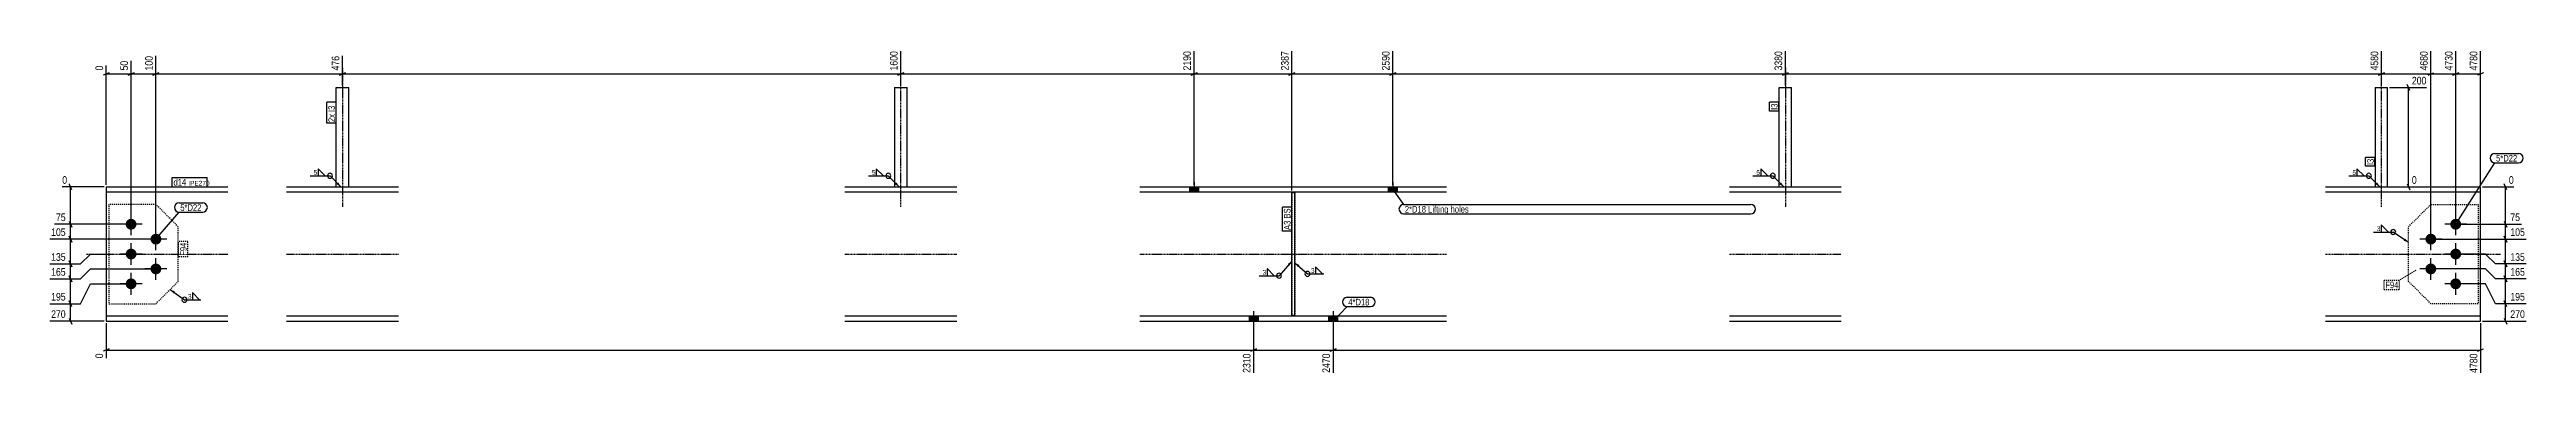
# Model space of a CAD drawing. Header units: millimetres. Extents: x 9 to 27248, y 6 to 1761.
# Drawn here: x 9 to 4996, y 6 to 660 of the extents above; entities that cross this region are included whole.
import ezdxf

# ---------------------------------------------------------------- set-up
doc = ezdxf.new("R2010")
doc.units = ezdxf.units.MM
doc.linetypes.add('DXK_LINE_DOT2', pattern=[3.9198, 1.9599, -1.9599])
doc.linetypes.add('DXK_LINE_DOT3', pattern=[5.9187, 2.979, -0.9799, 0.9799, -0.9799])
for name, color, linetype in [('MÅLSÆTNING', 7, 'Continuous'), ('STÅL', 7, 'Continuous'), ('TEKST', 7, 'Continuous')]:
    doc.layers.add(name, color=color, linetype=linetype)
doc.styles.add('Arial Narrow', font='ARIALN.TTF', dxfattribs={"height": 0.2})

msp = doc.modelspace()

# ---------------------------------------------------------------- hatches: boundary and pattern name
at = {"layer": 'STÅL', "linetype": 'Continuous'}
for points in [[(2304.5, 373.6), (2322.5, 373.6), (2322.5, 383.8), (2304.5, 383.8)], [(2704.5, 373.6), (2722.5, 373.6), (2722.5, 383.8), (2704.5, 383.8)], [(162.5, 308.8, -1), (184.5, 308.8, -1)], [(4842.5, 308.8, -1), (4864.5, 308.8, -1)], [(162.5, 248.8, -1), (184.5, 248.8, -1)], [(212.5, 278.8, -1), (234.5, 278.8, -1)], [(4792.5, 278.8, -1), (4814.5, 278.8, -1)], [(4842.5, 248.8, -1), (4864.5, 248.8, -1)], [(162.5, 188.8, -1), (184.5, 188.8, -1)], [(212.5, 218.8, -1), (234.5, 218.8, -1)], [(4792.5, 218.8, -1), (4814.5, 218.8, -1)], [(4842.5, 188.8, -1), (4864.5, 188.8, -1)], [(2442.5, 124), (2424.5, 124), (2424.5, 113.8), (2442.5, 113.8)], [(2442.5, 124), (2424.5, 124), (2424.5, 113.8), (2442.5, 113.8)], [(2602.5, 124), (2584.5, 124), (2584.5, 113.8), (2602.5, 113.8)], [(2602.5, 124), (2584.5, 124), (2584.5, 113.8), (2602.5, 113.8)]]:
    msp.add_hatch(color=96, dxfattribs=at).paths.add_polyline_path(points)
at = {"layer": 'TEKST', "linetype": 'Continuous'}
for points in [[(590.8, 392.7), (596, 383.8), (587.3, 389.2)], [(1714.8, 392.7), (1720, 383.8), (1711.3, 389.2)], [(3495.6, 392.7), (3500.8, 383.8), (3492, 389.2)], [(4695.6, 392.7), (4700.8, 383.8), (4692, 389.2)], [(4751.6, 279.8), (4758.5, 272.1), (4748.8, 275.7)], [(2502, 228.8), (2510.5, 234.6), (2505.7, 225.5)], [(258.8, 169.6), (252.2, 177.5), (261.7, 173.7)]]:
    msp.add_hatch(color=3, dxfattribs=at).paths.add_polyline_path(points)

# ---------------------------------------------------------------- linework, layer by layer
at = {"layer": 'MÅLSÆTNING', "color": 7, "linetype": 'Continuous'}
for p, q in [((1723.1, 587.8), (1723.1, 657.3)), ((1723.1, 587.8), (1723.1, 657.3)), ((2313.5, 387.8), (2313.5, 657.3)), ((2313.5, 387.8), (2313.5, 657.3)), ((2510.5, 376.6), (2510.5, 657.3)), ((2713.5, 387.8), (2713.5, 657.3)), ((2713.5, 387.8), (2713.5, 657.3)), ((3503.9, 587.8), (3503.9, 657.3)), ((3503.9, 587.8), (3503.9, 657.3)), ((4703.9, 587.8), (4703.9, 657.3)), ((4703.9, 587.8), (4703.9, 657.3)), ((4803.5, 282.8), (4803.5, 657.3)), ((4853.5, 312.8), (4853.5, 657.3)), ((4903.5, 387.8), (4903.5, 657.3)), ((129.5, 613.9), (117.5, 609.1)), ((123.5, 387.8), (123.5, 628)), ((179.5, 613.9), (167.5, 609.1)), ((173.5, 312.8), (173.5, 637.8)), ((173.5, 611.5), (223.5, 611.5)), ((229.5, 613.9), (217.5, 609.1)), ((217.5, 609.1), (229.5, 613.9)), ((223.5, 282.8), (223.5, 647.5)), ((223.5, 282.8), (223.5, 647.5)), ((223.5, 611.5), (599.1, 611.5)), ((605.1, 613.9), (593.1, 609.1)), ((593.1, 609.1), (605.1, 613.9)), ((599.1, 587.8), (599.1, 647.5)), ((599.1, 587.8), (599.1, 647.5)), ((599.1, 611.5), (1723.1, 611.5)), ((1729.1, 613.9), (1717.1, 609.1)), ((1717.1, 609.1), (1729.1, 613.9)), ((1723.1, 611.5), (2313.5, 611.5)), ((2319.5, 613.9), (2307.5, 609.1)), ((2307.5, 609.1), (2319.5, 613.9)), ((2313.5, 611.5), (2510.5, 611.5)), ((2504.5, 609.1), (2516.5, 613.9)), ((2719.5, 613.9), (2707.5, 609.1)), ((2707.5, 609.1), (2719.5, 613.9)), ((2713.5, 611.5), (3503.9, 611.5)), ((3509.9, 613.9), (3497.9, 609.1)), ((3497.9, 609.1), (3509.9, 613.9)), ((3503.9, 611.5), (4703.9, 611.5)), ((4709.9, 613.9), (4697.9, 609.1)), ((4697.9, 609.1), (4709.9, 613.9)), ((4703.9, 611.5), (4803.5, 611.5)), ((4797.5, 609.1), (4809.5, 613.9)), ((4847.5, 609.1), (4859.5, 613.9)), ((4853.5, 611.5), (4903.5, 611.5)), ((4909.5, 613.9), (4897.5, 609.1)), ((4720.4, 583.8), (4794.5, 583.8)), ((4760.9, 577.8), (4756.1, 589.8)), ((4758.5, 383.8), (4758.5, 583.8)), ((119.5, 383.8), (34.9, 383.8)), ((53.9, 377.8), (49.1, 389.8)), ((4720.4, 383.8), (4775, 383.8)), ((4756.1, 389.8), (4760.9, 377.8)), ((4907.5, 383.8), (4970.4, 383.8)), ((4956.2, 377.8), (4951.4, 389.8)), ((169.5, 308.8), (19.4, 308.8)), ((49.1, 314.8), (53.9, 302.8)), ((51.5, 278.8), (51.5, 308.8)), ((4857.5, 308.8), (4985.9, 308.8)), ((4951.4, 314.8), (4956.2, 302.8)), ((4953.8, 278.8), (4953.8, 308.8)), ((219.5, 278.8), (9.6, 278.8)), ((219.5, 278.8), (9.6, 278.8)), ((53.9, 272.8), (49.1, 284.8)), ((49.1, 284.8), (53.9, 272.8)), ((51.5, 228.8), (51.5, 278.8)), ((4807.5, 278.8), (4995.7, 278.8)), ((4807.5, 278.8), (4995.7, 278.8)), ((4956.2, 272.8), (4951.4, 284.8)), ((4951.4, 284.8), (4956.2, 272.8)), ((4953.8, 228.8), (4953.8, 278.8)), ((9.6, 228.8), (71.5, 228.8)), ((9.6, 228.8), (71.5, 228.8)), ((53.9, 222.8), (49.1, 234.8)), ((49.1, 234.8), (53.9, 222.8)), ((53.9, 192.8), (49.1, 204.8)), ((49.1, 204.8), (53.9, 192.8)), ((51.5, 198.8), (51.5, 228.8)), ((71.5, 228.8), (91.5, 248.8)), ((71.5, 228.8), (91.5, 248.8)), ((71.5, 198.8), (91.5, 218.8)), ((71.5, 198.8), (91.5, 218.8)), ((91.5, 248.8), (119.5, 248.8)), ((91.5, 248.8), (119.5, 248.8)), ((91.5, 218.8), (219.5, 218.8)), ((91.5, 218.8), (219.5, 218.8)), ((4913.8, 218.8), (4807.5, 218.8)), ((4913.8, 218.8), (4807.5, 218.8)), ((4913.8, 248.8), (4857.5, 248.8)), ((4913.8, 248.8), (4857.5, 248.8)), ((4933.8, 228.8), (4913.8, 248.8)), ((4933.8, 228.8), (4913.8, 248.8)), ((4933.8, 198.8), (4913.8, 218.8)), ((4933.8, 198.8), (4913.8, 218.8)), ((4995.7, 228.8), (4933.8, 228.8)), ((4995.7, 228.8), (4933.8, 228.8)), ((4956.2, 222.8), (4951.4, 234.8)), ((4951.4, 234.8), (4956.2, 222.8)), ((4956.2, 192.8), (4951.4, 204.8)), ((4953.8, 198.8), (4953.8, 228.8)), ((9.6, 198.8), (71.5, 198.8)), ((9.6, 198.8), (71.5, 198.8)), ((53.9, 142.8), (49.1, 154.8)), ((53.9, 142.8), (49.1, 154.8)), ((51.5, 148.8), (51.5, 198.8)), ((71.5, 148.8), (91.5, 188.8)), ((71.5, 148.8), (91.5, 188.8)), ((91.5, 188.8), (169.5, 188.8)), ((91.5, 188.8), (169.5, 188.8)), ((4913.8, 188.8), (4857.5, 188.8)), ((4913.8, 188.8), (4857.5, 188.8)), ((4933.8, 148.8), (4913.8, 188.8)), ((4933.8, 148.8), (4913.8, 188.8)), ((4995.7, 198.8), (4933.8, 198.8)), ((4956.2, 142.8), (4951.4, 154.8)), ((9.6, 148.8), (71.5, 148.8)), ((9.6, 148.8), (71.5, 148.8)), ((119.5, 113.8), (9.6, 113.8)), ((49.1, 119.8), (53.9, 107.8)), ((51.5, 113.8), (51.5, 148.8)), ((123.5, 109.8), (123.5, 38.9)), ((2433.5, 99.8), (2433.5, 9.6)), ((2433.5, 99.8), (2433.5, 9.6)), ((2593.5, 99.8), (2593.5, 9.6)), ((2593.5, 99.8), (2593.5, 9.6)), ((4903.5, 109.8), (4903.5, 9.6)), ((4907.5, 113.8), (4995.7, 113.8)), ((4995.7, 148.8), (4933.8, 148.8)), ((4951.4, 119.8), (4956.2, 107.8)), ((4953.8, 113.8), (4953.8, 148.8)), ((129.5, 57.8), (117.5, 53)), ((123.5, 55.4), (2433.5, 55.4)), ((2439.5, 57.8), (2427.5, 53)), ((2427.5, 53), (2439.5, 57.8)), ((2433.5, 55.4), (2593.5, 55.4)), ((2599.5, 57.8), (2587.5, 53)), ((2587.5, 53), (2599.5, 57.8)), ((2593.5, 55.4), (4903.5, 55.4)), ((4897.5, 53), (4909.5, 57.8))]:
    msp.add_line(p, q, dxfattribs=at)
at = {"layer": 'STÅL', "color": 7, "linetype": 'DXK_LINE_DOT3'}
for p, q in [((599.1, 623.8), (599.1, 343.8)), ((1723.1, 343.8), (1723.1, 623.8)), ((3503.9, 623.8), (3503.9, 343.8)), ((4703.9, 343.8), (4703.9, 623.8)), ((83.5, 248.8), (368.5, 248.8)), ((486.6, 248.8), (711.6, 248.8)), ((1610.6, 248.8), (1835.6, 248.8)), ((2204.5, 248.8), (2822, 248.8)), ((3391.4, 248.8), (3616.4, 248.8)), ((4591.4, 248.8), (4943.5, 248.8))]:
    msp.add_line(p, q, dxfattribs=at)
at = {"layer": 'STÅL', "color": 2, "linetype": 'Continuous'}
for p, q in [((586.6, 383.8), (586.6, 583.8)), ((586.6, 583.8), (611.6, 583.8)), ((611.6, 383.8), (611.6, 583.8)), ((1710.6, 583.8), (1710.6, 383.8)), ((1710.6, 583.8), (1735.6, 583.8)), ((1735.6, 383.8), (1735.6, 583.8)), ((3491.4, 383.8), (3491.4, 583.8)), ((3491.4, 583.8), (3516.4, 583.8)), ((3516.4, 383.8), (3516.4, 583.8)), ((4691.4, 583.8), (4691.4, 383.8)), ((4691.4, 583.8), (4716.4, 583.8)), ((4716.4, 383.8), (4716.4, 583.8)), ((123.5, 383.8), (123.5, 113.8)), ((123.5, 383.8), (368.5, 383.8)), ((368.5, 373.6), (123.5, 373.6)), ((486.6, 383.8), (711.6, 383.8)), ((711.6, 373.6), (486.6, 373.6)), ((1610.6, 383.8), (1835.6, 383.8)), ((1835.6, 373.6), (1610.6, 373.6)), ((2204.5, 383.8), (2822, 383.8)), ((2822, 373.6), (2204.5, 373.6)), ((2510.5, 125), (2510.5, 372.6)), ((2510.5, 372.6), (2516.5, 372.6)), ((2516.5, 125), (2516.5, 372.6)), ((3391.4, 383.8), (3616.4, 383.8)), ((3616.4, 373.6), (3391.4, 373.6)), ((4591.4, 383.8), (4903.5, 383.8)), ((4903.5, 373.6), (4591.4, 373.6)), ((4903.5, 113.8), (4903.5, 383.8)), ((368.5, 124), (123.5, 124)), ((123.5, 113.8), (368.5, 113.8)), ((711.6, 124), (486.6, 124)), ((486.6, 113.8), (711.6, 113.8)), ((1835.6, 124), (1610.6, 124)), ((1610.6, 113.8), (1835.6, 113.8)), ((2822, 124), (2204.5, 124)), ((2204.5, 113.8), (2822, 113.8)), ((2516.5, 125), (2510.5, 125)), ((3616.4, 124), (3391.4, 124)), ((3391.4, 113.8), (3616.4, 113.8)), ((4903.5, 124), (4591.4, 124)), ((4591.4, 113.8), (4903.5, 113.8))]:
    msp.add_line(p, q, dxfattribs=at)
at = {"layer": 'STÅL', "color": 7, "linetype": 'DXK_LINE_DOT2'}
for p, q in [((586.6, 383.8), (611.6, 383.8)), ((1710.6, 383.8), (1735.6, 383.8)), ((2516.5, 372.6), (2510.5, 372.6)), ((2510.5, 372.6), (2510.5, 125)), ((2516.5, 372.6), (2516.5, 125)), ((3491.4, 383.8), (3516.4, 383.8)), ((4691.4, 383.8), (4716.4, 383.8)), ((128.5, 348.8), (128.5, 148.8)), ((223.5, 348.8), (128.5, 348.8)), ((268.5, 303.8), (223.5, 348.8)), ((268.5, 193.8), (268.5, 303.8)), ((4758.5, 303.8), (4803.5, 348.8)), ((4758.5, 193.8), (4758.5, 303.8)), ((4803.5, 348.8), (4898.5, 348.8)), ((4898.5, 348.8), (4898.5, 148.8)), ((223.5, 148.8), (268.5, 193.8)), ((4803.5, 148.8), (4758.5, 193.8)), ((128.5, 148.8), (223.5, 148.8)), ((2516.5, 125), (2510.5, 125)), ((4898.5, 148.8), (4803.5, 148.8))]:
    msp.add_line(p, q, dxfattribs=at)
at = {"layer": 'STÅL', "color": 96, "linetype": 'Continuous'}
for p, q in [((2304.5, 383.8), (2304.5, 373.6)), ((2313.5, 393.8), (2313.5, 373.6)), ((2322.5, 383.8), (2322.5, 373.6)), ((2704.5, 383.8), (2704.5, 373.6)), ((2713.5, 393.8), (2713.5, 373.6)), ((2722.5, 383.8), (2722.5, 373.6)), ((195.5, 308.8), (151.5, 308.8)), ((173.5, 286.8), (173.5, 330.8)), ((223.5, 256.8), (223.5, 300.8)), ((4803.5, 256.8), (4803.5, 300.8)), ((4875.5, 308.8), (4831.5, 308.8)), ((4853.5, 286.8), (4853.5, 330.8)), ((173.5, 226.8), (173.5, 270.8)), ((245.5, 278.8), (201.5, 278.8)), ((4825.5, 278.8), (4781.5, 278.8)), ((4853.5, 226.8), (4853.5, 270.8)), ((195.5, 248.8), (151.5, 248.8)), ((173.5, 166.8), (173.5, 210.8)), ((245.5, 218.8), (201.5, 218.8)), ((223.5, 196.8), (223.5, 240.8)), ((4825.5, 218.8), (4781.5, 218.8)), ((4803.5, 196.8), (4803.5, 240.8)), ((4875.5, 248.8), (4831.5, 248.8)), ((4853.5, 166.8), (4853.5, 210.8)), ((195.5, 188.8), (151.5, 188.8)), ((4875.5, 188.8), (4831.5, 188.8)), ((2424.5, 124), (2424.5, 113.8)), ((2424.5, 124), (2424.5, 113.8)), ((2433.5, 134), (2433.5, 69)), ((2433.5, 134), (2433.5, 69)), ((2442.5, 124), (2442.5, 113.8)), ((2442.5, 124), (2442.5, 113.8)), ((2584.5, 124), (2584.5, 113.8)), ((2584.5, 124), (2584.5, 113.8)), ((2593.5, 134), (2593.5, 69)), ((2593.5, 134), (2593.5, 69)), ((2602.5, 124), (2602.5, 113.8)), ((2602.5, 124), (2602.5, 113.8))]:
    msp.add_line(p, q, dxfattribs=at)
at = {"layer": 'TEKST', "color": 3, "linetype": 'Continuous'}
for p, q in [((596, 383.8), (574, 406.3)), ((1720, 383.8), (1698, 406.3)), ((3500.8, 383.8), (3478.7, 406.3)), ((4700.8, 383.8), (4678.7, 406.3)), ((4758.5, 272.1), (4727.7, 293.1)), ((2510.5, 234.6), (2484.6, 205.2))]:
    msp.add_line(p, q, dxfattribs=at)
for centre in [(574, 406.3), (1698, 406.3), (3478.7, 406.3), (4678.7, 406.3), (4727.7, 293.1), (2484.6, 205.2)]:
    msp.add_arc(centre, 5, 270, 90, dxfattribs=at)

# ---------------------------------------------------------------- wipeouts: each hides what was drawn before it
at = {"color": 0}
for points in [[(4977.4, 435), (4977.4, 449), (4934.8, 449), (4934.8, 435)], [(2780.6, 332.2), (2780.6, 346.2), (2737.9, 346.2), (2737.9, 332.2)], [(4701.5, 294.3), (4701.5, 305.9), (4693.9, 305.9), (4693.9, 294.3)], [(2458.4, 206.4), (2458.4, 218), (2450.7, 218), (2450.7, 206.4)], [(2555.7, 210.1), (2555.7, 221.7), (2548, 221.7), (2548, 210.1)]]:
    msp.add_wipeout(points, dxfattribs=at).dxf.layer = 'TEKST'

# ---------------------------------------------------------------- next in the draw order: hatches: boundary and pattern name
at = {"layer": 'TEKST', "linetype": 'Continuous'}
msp.add_hatch(color=3, dxfattribs=at).paths.add_polyline_path([(2522.3, 222.8), (2516.5, 231.2), (2525.6, 226.5)])

# ---------------------------------------------------------------- next in the draw order: linework, layer by layer
at = {"layer": 'TEKST', "color": 3, "linetype": 'Continuous'}
for p, q in [((4717.9, 293.1), (4703.6, 307.4)), ((4703.6, 307.4), (4703.6, 293.1)), ((4687.7, 293.1), (4727.7, 293.1)), ((4703.6, 293.1), (4717.9, 293.1)), ((2444.5, 205.2), (2484.6, 205.2)), ((2474.7, 205.2), (2460.4, 219.5)), ((2460.4, 219.5), (2460.4, 205.2)), ((2460.4, 205.2), (2474.7, 205.2)), ((2516.5, 231.2), (2541.8, 208.9)), ((2541.8, 208.9), (2574.9, 208.9)), ((2572, 208.9), (2557.8, 223.2)), ((2557.8, 223.2), (2557.8, 208.9)), ((2557.8, 208.9), (2572, 208.9))]:
    msp.add_line(p, q, dxfattribs=at)
for centre, start, end in [((4727.7, 293.1), 90, 270), ((2484.6, 205.2), 90, 270), ((2541.8, 208.9), 90, 270), ((2541.8, 208.9), 270, 90)]:
    msp.add_arc(centre, 5, start, end, dxfattribs=at)

# ---------------------------------------------------------------- next in the draw order: texts
at = {"layer": 'TEKST', "color": 3, "style": 'Arial Narrow'}
for p in [(4694.7, 295.1), (2451.5, 207.2), (2548.8, 210.9)]:
    msp.add_text('3', height=9.54, dxfattribs=at).set_placement(p)

# ---------------------------------------------------------------- next in the draw order: wipeouts: each hides what was drawn before it
at = {"color": 0, "linetype": 'Continuous'}
for points in [[(220.3, 650.7), (197.9, 650.7), (197.9, 615.1), (220.3, 615.1)], [(595.9, 650.7), (573.5, 650.7), (573.5, 615.1), (595.9, 615.1)], [(1719.9, 660.5), (1697.5, 660.5), (1697.5, 615.1), (1719.9, 615.1)], [(2310.3, 660.5), (2287.9, 660.5), (2287.9, 615.1), (2310.3, 615.1)], [(2507.3, 660.5), (2484.9, 660.5), (2484.9, 615.1), (2507.3, 615.1)], [(3500.7, 660.5), (3478.3, 660.5), (3478.3, 615.1), (3500.7, 615.1)], [(4700.7, 660.5), (4678.3, 660.5), (4678.3, 615.1), (4700.7, 615.1)], [(4800.3, 660.5), (4777.9, 660.5), (4777.9, 615.1), (4800.3, 615.1)], [(4900.3, 660.5), (4877.9, 660.5), (4877.9, 615.1), (4900.3, 615.1)], [(4778.2, 387), (4778.2, 409.4), (4762.1, 409.4), (4762.1, 387)], [(45, 312), (45, 334.4), (19.1, 334.4), (19.1, 312)], [(4986.2, 312), (4986.2, 334.4), (4960.3, 334.4), (4960.3, 312)], [(45, 232), (45, 254.4), (9.3, 254.4), (9.3, 232)], [(4996, 232), (4996, 254.4), (4960.3, 254.4), (4960.3, 232)], [(45, 152), (45, 174.4), (9.3, 174.4), (9.3, 152)], [(4996, 152), (4996, 174.4), (4960.3, 174.4), (4960.3, 152)], [(120.3, 51.8), (97.9, 51.8), (97.9, 35.6), (120.3, 35.6)], [(2430.3, 51.8), (2407.9, 51.8), (2407.9, 6.4), (2430.3, 6.4)], [(2590.3, 51.8), (2567.9, 51.8), (2567.9, 6.4), (2590.3, 6.4)], [(4900.3, 51.8), (4877.9, 51.8), (4877.9, 6.4), (4900.3, 6.4)]]:
    msp.add_wipeout(points, dxfattribs=at).dxf.layer = 'MÅLSÆTNING'
at = {"color": 0}
for points in [[(3488.6, 551.8), (3474.6, 551.8), (3474.6, 539), (3488.6, 539)], [(583.8, 530.6), (569.8, 530.6), (569.8, 514.4), (583.8, 514.4)], [(4977.4, 435), (4977.4, 449), (4934.8, 449), (4934.8, 435)], [(284.4, 386.6), (284.4, 400.6), (258.8, 400.6), (258.8, 386.6)], [(547.8, 407.5), (547.8, 419.1), (540.1, 419.1), (540.1, 407.5)], [(1671.8, 407.5), (1671.8, 419.1), (1664.1, 419.1), (1664.1, 407.5)], [(3452.5, 407.5), (3452.5, 419.1), (3444.8, 419.1), (3444.8, 407.5)], [(4652.5, 407.5), (4652.5, 419.1), (4644.8, 419.1), (4644.8, 407.5)], [(315.2, 335.6), (315.2, 349.6), (272.6, 349.6), (272.6, 335.6)], [(2507.7, 316), (2493.7, 316), (2493.7, 297.2), (2507.7, 297.2)], [(2780.6, 332.2), (2780.6, 346.2), (2737.9, 346.2), (2737.9, 332.2)], [(285.3, 271.8), (271.3, 271.8), (271.3, 245.4), (285.3, 245.4)], [(294.8, 158), (294.8, 169.6), (287.1, 169.6), (287.1, 158)], [(2666.6, 145.3), (2666.6, 159.3), (2624, 159.3), (2624, 145.3)], [(4738.3, 180), (4738.3, 194), (4711.8, 194), (4711.8, 180)]]:
    msp.add_wipeout(points, dxfattribs=at).dxf.layer = 'TEKST'

# ---------------------------------------------------------------- next in the draw order: linework, layer by layer
at = {"layer": 'MÅLSÆTNING', "color": 7, "linetype": 'Continuous'}
for p, q in [((2510.5, 376.6), (2510.5, 657.3)), ((4803.5, 282.8), (4803.5, 657.3)), ((4853.5, 312.8), (4853.5, 657.3)), ((123.5, 611.5), (173.5, 611.5)), ((167.5, 609.1), (179.5, 613.9)), ((173.5, 312.8), (173.5, 637.8)), ((2516.5, 613.9), (2504.5, 609.1)), ((2510.5, 611.5), (2713.5, 611.5)), ((4797.5, 609.1), (4809.5, 613.9)), ((4803.5, 611.5), (4853.5, 611.5)), ((4859.5, 613.9), (4847.5, 609.1)), ((51.5, 308.8), (51.5, 383.8)), ((169.5, 308.8), (19.4, 308.8)), ((49.1, 314.8), (53.9, 302.8)), ((4951.4, 204.8), (4956.2, 192.8)), ((4995.7, 198.8), (4933.8, 198.8))]:
    msp.add_line(p, q, dxfattribs=at)
at = {"layer": 'TEKST', "color": 7, "linetype": 'Continuous'}
for p, q in [((4932.4, 451.4), (4979.8, 451.4)), ((4853.5, 308.8), (4932.4, 432.6)), ((2713.5, 378.7), (2735.5, 348.6))]:
    msp.add_line(p, q, dxfattribs=at)
at = {"layer": 'TEKST', "color": 3, "linetype": 'Continuous'}
for p, q in [((533.9, 406.3), (574, 406.3)), ((564.1, 406.3), (549.8, 420.6)), ((549.8, 420.6), (549.8, 406.3)), ((549.8, 406.3), (564.1, 406.3)), ((1657.9, 406.3), (1698, 406.3)), ((1688.1, 406.3), (1673.8, 420.6)), ((1673.8, 420.6), (1673.8, 406.3)), ((1673.8, 406.3), (1688.1, 406.3)), ((3438.6, 406.3), (3478.7, 406.3)), ((3468.9, 406.3), (3454.6, 420.6)), ((3454.6, 420.6), (3454.6, 406.3)), ((3454.6, 406.3), (3468.9, 406.3)), ((4638.6, 406.3), (4678.7, 406.3)), ((4668.9, 406.3), (4654.6, 420.6)), ((4654.6, 420.6), (4654.6, 406.3)), ((4654.6, 406.3), (4668.9, 406.3)), ((252.2, 177.5), (280.9, 156.8)), ((280.9, 156.8), (314, 156.8)), ((311.1, 156.8), (296.8, 171.1)), ((296.8, 171.1), (296.8, 156.8)), ((296.8, 156.8), (311.1, 156.8))]:
    msp.add_line(p, q, dxfattribs=at)
at = {"layer": 'TEKST', "color": 7, "linetype": 'Continuous'}
for centre in [(4932.4, 442), (2735.5, 339.2)]:
    msp.add_arc(centre, 9.4, 90, 270, dxfattribs=at)
at = {"layer": 'TEKST', "color": 3, "linetype": 'Continuous'}
for centre, start, end in [((574, 406.3), 90, 270), ((1698, 406.3), 90, 270), ((3478.7, 406.3), 90, 270), ((4678.7, 406.3), 90, 270), ((280.9, 156.8), 90, 270), ((280.9, 156.8), 270, 90)]:
    msp.add_arc(centre, 5, start, end, dxfattribs=at)

# ---------------------------------------------------------------- next in the draw order: texts
at = {"layer": 'MÅLSÆTNING', "color": 3, "linetype": 'Continuous', "style": 'Arial Narrow'}
for s, height, p in [('1600', 15.27, (1716.7, 618.3)), ('2190', 15.27, (2307.1, 618.3)), ('2387', 15.27, (2504.1, 618.3)), ('3380', 15.27, (3497.5, 618.3)), ('4580', 15.27, (4697.5, 618.3)), ('4680', 15.27, (4797.1, 618.3)), ('4780', 15.27, (4897.1, 618.3)), ('100', 15.27, (217.1, 618.3)), ('476', 15.27, (592.7, 618.3)), ('0', 15.3, (117.1, 38.9)), ('2310', 15.27, (2427.1, 9.6)), ('2470', 15.27, (2587.1, 9.6)), ('4780', 15.27, (4897.1, 9.6))]:
    msp.add_text(s, height=height, rotation=90.0002, dxfattribs=at).set_placement(p)
for s, height, p in [('0', 15.3, (4765.3, 390.2)), ('75', 15.27, (22.3, 315.2)), ('75', 15.27, (4963.5, 315.2)), ('135', 15.27, (12.5, 235.2)), ('135', 15.27, (4963.5, 235.2))]:
    msp.add_text(s, height=height, dxfattribs=at).set_placement(p)
at = {"layer": 'TEKST', "color": 3, "style": 'Arial Narrow'}
for s, height, p in [('5', 9.54, (540.9, 408.3)), ('5', 9.54, (1664.9, 408.3)), ('5', 9.54, (3445.6, 408.3)), ('5', 9.54, (4645.6, 408.3)), ('5*D22', 13.36, (4934.8, 435)), ('3', 9.54, (287.9, 158.8))]:
    msp.add_text(s, height=height, dxfattribs=at).set_placement(p)

# ---------------------------------------------------------------- next in the draw order: wipeouts: each hides what was drawn before it
at = {"color": 0, "linetype": 'Continuous'}
for points in [[(45, 117), (45, 139.4), (9.3, 139.4), (9.3, 117)], [(4996, 117), (4996, 139.4), (4960.3, 139.4), (4960.3, 117)]]:
    msp.add_wipeout(points, dxfattribs=at).dxf.layer = 'MÅLSÆTNING'
at = {"color": 0}
for points in [[(3488.6, 551.8), (3474.6, 551.8), (3474.6, 539), (3488.6, 539)], [(583.8, 530.6), (569.8, 530.6), (569.8, 514.4), (583.8, 514.4)], [(284.4, 386.6), (284.4, 400.6), (258.8, 400.6), (258.8, 386.6)], [(315.2, 335.6), (315.2, 349.6), (272.6, 349.6), (272.6, 335.6)], [(2507.7, 316), (2493.7, 316), (2493.7, 297.2), (2507.7, 297.2)], [(3432, 332.2), (3432, 346.2), (2784.8, 346.2), (2784.8, 332.2)], [(285.3, 271.8), (271.3, 271.8), (271.3, 245.4), (285.3, 245.4)], [(2666.6, 145.3), (2666.6, 159.3), (2624, 159.3), (2624, 145.3)], [(4738.3, 180), (4738.3, 194), (4711.8, 194), (4711.8, 180)]]:
    msp.add_wipeout(points, dxfattribs=at).dxf.layer = 'TEKST'

# ---------------------------------------------------------------- next in the draw order: linework, layer by layer
at = {"layer": 'MÅLSÆTNING', "color": 7, "linetype": 'Continuous'}
for p, q in [((4956.2, 142.8), (4951.4, 154.8)), ((4953.8, 148.8), (4953.8, 198.8)), ((4995.7, 148.8), (4933.8, 148.8))]:
    msp.add_line(p, q, dxfattribs=at)
at = {"layer": 'TEKST', "color": 7, "linetype": 'Continuous'}
for p, q in [((3472.2, 536.6), (3472.2, 554.2)), ((3491, 554.2), (3472.2, 554.2)), ((3491, 536.6), (3491, 554.2)), ((3491, 536.6), (3472.2, 536.6)), ((256.4, 384.2), (256.4, 403)), ((270.2, 352), (317.6, 352)), ((223.5, 278.8), (270.2, 333.2)), ((270.2, 333.2), (317.6, 333.2)), ((2510.1, 294.8), (2491.3, 294.8)), ((2621.6, 161.7), (2669, 161.7)), ((2593.5, 113.9), (2621.6, 142.9)), ((2621.6, 142.9), (2669, 142.9))]:
    msp.add_line(p, q, dxfattribs=at)
at = {"layer": 'TEKST', "color": 7, "linetype": 'DXK_LINE_DOT2'}
for p, q in [((268.9, 243), (268.9, 274.2)), ((287.7, 274.2), (268.9, 274.2)), ((287.7, 243), (287.7, 274.2)), ((287.7, 243), (268.9, 243)), ((4773, 215.9), (4740.7, 196.4)), ((4709.4, 196.4), (4740.7, 196.4)), ((4709.4, 177.6), (4709.4, 196.4)), ((4709.4, 177.6), (4740.7, 177.6)), ((4740.7, 177.6), (4740.7, 196.4))]:
    msp.add_line(p, q, dxfattribs=at)
at = {"layer": 'TEKST', "color": 7, "linetype": 'Continuous'}
for centre, start, end in [((270.2, 342.6), 90, 270), ((317.6, 342.6), 270, 90), ((2621.6, 152.3), 90, 270), ((2669, 152.3), 270, 90)]:
    msp.add_arc(centre, 9.4, start, end, dxfattribs=at)

# ---------------------------------------------------------------- next in the draw order: texts
at = {"layer": 'MÅLSÆTNING', "color": 3, "linetype": 'Continuous', "style": 'Arial Narrow'}
for s, p in [('195', (12.5, 155.2)), ('195', (4963.5, 155.2)), ('270', (12.5, 120.2)), ('270', (4963.5, 120.2))]:
    msp.add_text(s, height=15.27, dxfattribs=at).set_placement(p)
at = {"layer": 'TEKST', "color": 3, "style": 'Arial Narrow'}
for s, p in [('I3', (3488.6, 539)), ('F94', (285.3, 245.4))]:
    msp.add_text(s, height=13.36, rotation=90.0002, dxfattribs=at).set_placement(p)
for s, p in [('5*D22', (272.6, 335.6)), ('4*D18', (2624, 145.3)), ('F94', (4711.8, 180))]:
    msp.add_text(s, height=13.36, dxfattribs=at).set_placement(p)

# ---------------------------------------------------------------- next in the draw order: wipeouts: each hides what was drawn before it
at = {"color": 0, "linetype": 'Continuous'}
for points in [[(2710.3, 660.5), (2687.9, 660.5), (2687.9, 615.1), (2710.3, 615.1)], [(4850.3, 660.5), (4827.9, 660.5), (4827.9, 615.1), (4850.3, 615.1)], [(120.3, 631.2), (97.9, 631.2), (97.9, 615.1), (120.3, 615.1)], [(170.3, 641), (147.9, 641), (147.9, 615.1), (170.3, 615.1)], [(4797.7, 587), (4797.7, 609.4), (4762.1, 609.4), (4762.1, 587)], [(47.9, 387), (47.9, 409.4), (31.7, 409.4), (31.7, 387)], [(45, 282), (45, 304.4), (9.3, 304.4), (9.3, 282)], [(4996, 282), (4996, 304.4), (4960.3, 304.4), (4960.3, 282)], [(45, 202), (45, 224.4), (9.3, 224.4), (9.3, 202)]]:
    msp.add_wipeout(points, dxfattribs=at).dxf.layer = 'MÅLSÆTNING'
at = {"color": 0}
for points in [[(583.8, 547.6), (569.8, 547.6), (569.8, 534.8), (583.8, 534.8)], [(4688.6, 440.6), (4674.6, 440.6), (4674.6, 427.8), (4688.6, 427.8)], [(324.5, 386.6), (324.5, 396.6), (288.6, 396.6), (288.6, 386.6)], [(2507.7, 340.6), (2493.7, 340.6), (2493.7, 320.2), (2507.7, 320.2)], [(3432, 332.2), (3432, 346.2), (2784.8, 346.2), (2784.8, 332.2)]]:
    msp.add_wipeout(points, dxfattribs=at).dxf.layer = 'TEKST'

# ---------------------------------------------------------------- next in the draw order: linework, layer by layer
at = {"layer": 'MÅLSÆTNING', "color": 7, "linetype": 'Continuous'}
for p, q in [((4953.8, 308.8), (4953.8, 383.8)), ((4857.5, 308.8), (4985.9, 308.8)), ((4951.4, 314.8), (4956.2, 302.8))]:
    msp.add_line(p, q, dxfattribs=at)
at = {"layer": 'TEKST', "color": 7, "linetype": 'Continuous'}
for p, q in [((2735.5, 348.6), (3434.4, 348.6)), ((2735.5, 329.8), (3434.4, 329.8))]:
    msp.add_line(p, q, dxfattribs=at)
msp.add_arc((3434.4, 339.2), 9.4, 270, 90, dxfattribs=at)

# ---------------------------------------------------------------- next in the draw order: texts
at = {"layer": 'MÅLSÆTNING', "color": 3, "linetype": 'Continuous', "style": 'Arial Narrow'}
for s, height, p in [('2590', 15.27, (2707.1, 618.3)), ('4730', 15.27, (4847.1, 618.3)), ('0', 15.3, (117.1, 618.3)), ('50', 15.27, (167.1, 618.3))]:
    msp.add_text(s, height=height, rotation=90.0002, dxfattribs=at).set_placement(p)
for s, height, p in [('200', 15.27, (4765.3, 590.2)), ('0', 15.3, (34.9, 390.2)), ('105', 15.27, (12.5, 285.2)), ('105', 15.27, (4963.5, 285.2)), ('165', 15.27, (12.5, 205.2))]:
    msp.add_text(s, height=height, dxfattribs=at).set_placement(p)
at = {"layer": 'TEKST', "color": 3, "style": 'Arial Narrow'}
for s, height, p in [('2*D18', 13.36, (2737.9, 332.2)), ('Lifting holes', 13.362, (2784.8, 332.2))]:
    msp.add_text(s, height=height, dxfattribs=at).set_placement(p)

# ---------------------------------------------------------------- next in the draw order: wipeouts: each hides what was drawn before it
at = {"color": 0, "linetype": 'Continuous'}
msp.add_wipeout([(4996, 202), (4996, 224.4), (4960.3, 224.4), (4960.3, 202)], dxfattribs=at).dxf.layer = 'MÅLSÆTNING'
at = {"color": 0}
for points in [[(583.8, 547.6), (569.8, 547.6), (569.8, 534.8), (583.8, 534.8)], [(4688.6, 440.6), (4674.6, 440.6), (4674.6, 427.8), (4688.6, 427.8)], [(324.5, 386.6), (324.5, 396.6), (288.6, 396.6), (288.6, 386.6)], [(2507.7, 340.6), (2493.7, 340.6), (2493.7, 320.2), (2507.7, 320.2)]]:
    msp.add_wipeout(points, dxfattribs=at).dxf.layer = 'TEKST'

# ---------------------------------------------------------------- next in the draw order: linework, layer by layer
at = {"layer": 'TEKST', "color": 7, "linetype": 'Continuous'}
for p, q in [((567.4, 512), (567.4, 554.2)), ((586.2, 554.2), (567.4, 554.2)), ((586.2, 512), (586.2, 554.2)), ((586.2, 512), (567.4, 512)), ((256.4, 403), (326.9, 403)), ((326.9, 384.2), (326.9, 403)), ((4672.2, 425.4), (4672.2, 443)), ((4691, 443), (4672.2, 443)), ((4691, 425.4), (4672.2, 425.4)), ((4691, 425.4), (4691, 443)), ((256.4, 384.2), (326.9, 384.2)), ((2491.3, 294.8), (2491.3, 343)), ((2510.1, 343), (2491.3, 343)), ((2510.1, 294.8), (2510.1, 343))]:
    msp.add_line(p, q, dxfattribs=at)

# ---------------------------------------------------------------- next in the draw order: texts
at = {"layer": 'MÅLSÆTNING', "color": 3, "linetype": 'Continuous', "style": 'Arial Narrow'}
msp.add_text('165', height=15.27, dxfattribs=at).set_placement((4963.5, 205.2))
at = {"layer": 'TEKST', "color": 3, "style": 'Arial Narrow'}
for s, p in [('I3', (583.8, 534.8)), ('2x', (583.8, 514.4)), ('I3', (4688.6, 427.8)), ('BS', (2507.7, 320.2)), ('A3', (2507.7, 297.2))]:
    msp.add_text(s, height=13.36, rotation=90.0002, dxfattribs=at).set_placement(p)
for s, height, p in [('d14', 13.36, (258.8, 386.6)), ('IPE270', 9.54, (288.6, 386.6))]:
    msp.add_text(s, height=height, dxfattribs=at).set_placement(p)

# ---------------------------------------------------------------- next in the draw order: wipeouts: each hides what was drawn before it
at = {"color": 0, "linetype": 'Continuous'}
msp.add_wipeout([(4973.6, 387), (4973.6, 409.4), (4957.4, 409.4), (4957.4, 387)], dxfattribs=at).dxf.layer = 'MÅLSÆTNING'

# ---------------------------------------------------------------- next in the draw order: linework, layer by layer
at = {"layer": 'TEKST', "color": 7, "linetype": 'Continuous'}
msp.add_line((4932.4, 432.6), (4979.8, 432.6), dxfattribs=at)
msp.add_arc((4979.8, 442), 9.4, 270, 90, dxfattribs=at)

# ---------------------------------------------------------------- next in the draw order: texts
at = {"layer": 'MÅLSÆTNING', "color": 3, "linetype": 'Continuous', "style": 'Arial Narrow'}
msp.add_text('0', height=15.3, dxfattribs=at).set_placement((4960.6, 390.2))

doc.saveas('drawing.dxf')
